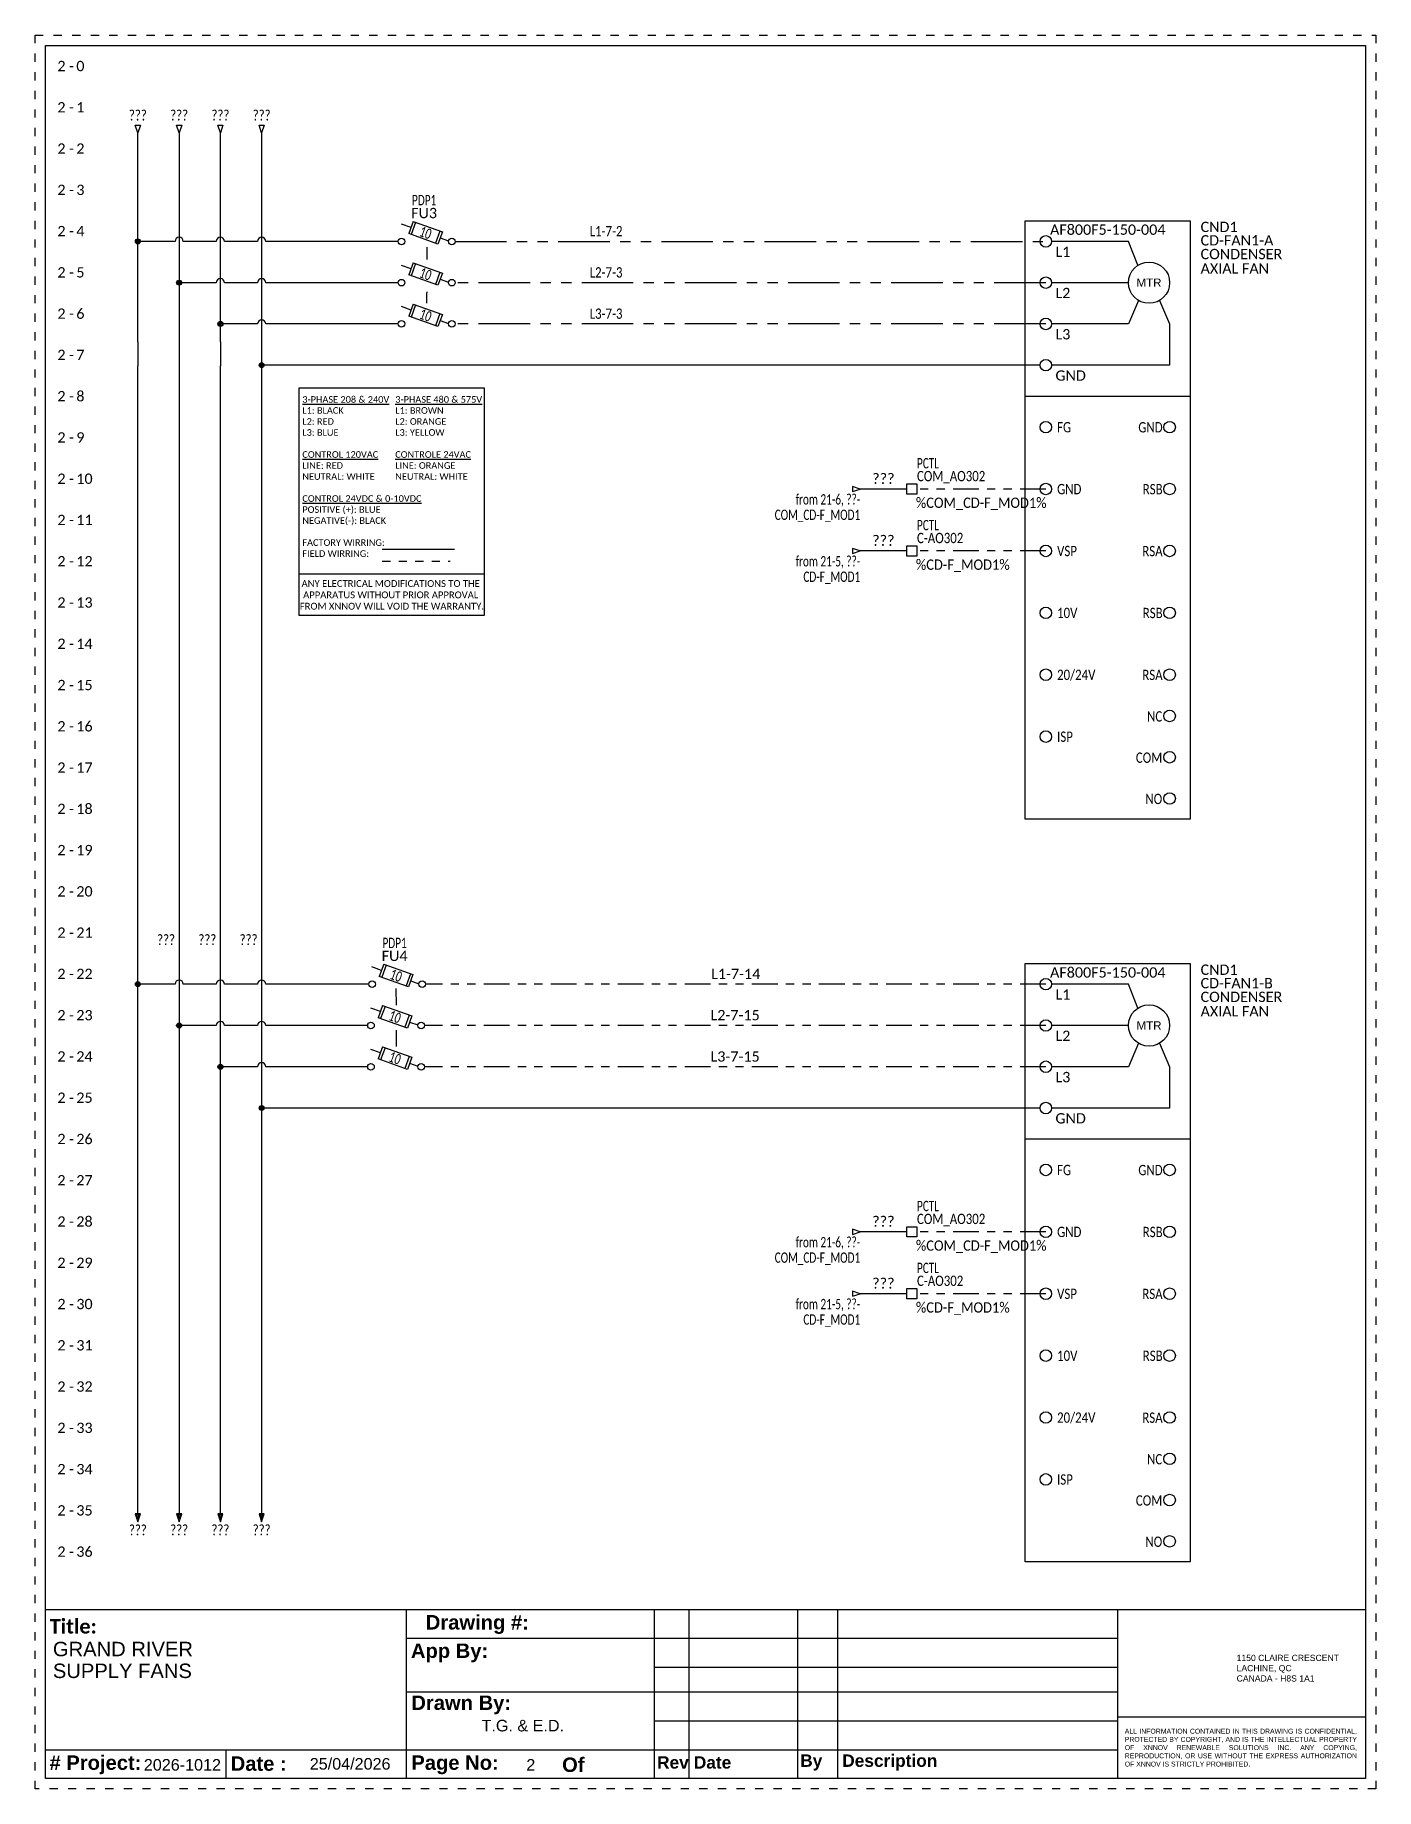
# Model space of a CAD drawing. Header units: inches. Extents: x 0 to 216, y 0 to 294.
# Drawn here: x 0 to 16.25, y 0 to 21.25 of the extents above; entities outside this region: 4.
import ezdxf
from ezdxf.enums import TextEntityAlignment as Align

# ---------------------------------------------------------------- set-up
doc = ezdxf.new("R2010")
doc.units = ezdxf.units.IN
doc.header["$MEASUREMENT"] = 0
for name, pattern in [('Caddy_Solid', [0]), ('DASHED2', [0.375, 0.25, -0.125]), ('DOT2', [0.125, 0, -0.125]), ('PHANTOM2', [1.25, 0.625, -0.125, 0.125, -0.125, 0.125, -0.125])]:
    doc.linetypes.add(name, pattern=pattern)
for name, color, linetype in [('BLK_18', 251, 'Continuous'), ('BRN_8', 46, 'Continuous'), ('DESC', 150, 'Continuous'), ('GRN_14', 76, 'Continuous'), ('LINK', 9, 'Continuous'), ('LOC', 8, 'Continuous'), ('MISC', 7, 'Continuous'), ('ORG_8', 30, 'Continuous'), ('RAIL', 7, 'Continuous'), ('RED_18', 1, 'Continuous'), ('SYMS', 7, 'Continuous'), ('TAGFIXED', 7, 'Continuous'), ('TAGS', 150, 'Continuous'), ('TERMS', 123, 'Continuous'), ('WIRENO', 72, 'Continuous'), ('WIREREF', 52, 'Continuous'), ('WIREREF_DEST', 52, 'Continuous'), ('XREF', 7, 'Continuous'), ('YEL_8', 2, 'Continuous')]:
    doc.layers.add(name, color=color, linetype=linetype)
doc.layers.add('TITLEBLOCK_FRAME', color=7, linetype='DOT2', plot=False)
doc.styles.get("Standard").update_dxf_attribs({"font": 'arial.ttf'})
doc.styles.add('TB_BODY', font='arial.ttf')
doc.styles.add('TB_TITLE', font='ariblk.ttf')
doc.styles.add('WD', font='calibri.ttf')

msp = doc.modelspace()

# ---------------------------------------------------------------- texts
for s, p in [('L1', (2, 290)), ('N', (212, 290))]:
    msp.add_text(s, height=4).set_placement(p)
at = {"ltscale": 0.5, "style": 'WD'}
for p in [(0.369, 20.375), (0.369, 19.875), (0.369, 19.375), (0.369, 18.875), (0.369, 18.375), (0.369, 17.875), (0.369, 17.375), (0.369, 16.875), (0.369, 16.375), (0.369, 15.875), (0.369, 15.375), (0.369, 14.875), (0.369, 14.375), (0.369, 13.875), (0.369, 13.375), (0.369, 12.875), (0.369, 12.375), (0.369, 11.875), (0.369, 11.375), (0.369, 10.875), (0.369, 10.375), (0.369, 9.875), (0.369, 9.375), (0.369, 8.875), (0.369, 8.375), (0.369, 7.875), (0.369, 7.375), (0.369, 6.875), (0.369, 6.375), (0.369, 5.875), (0.369, 5.375), (0.369, 4.875), (0.369, 4.375), (0.369, 3.875), (0.369, 3.375), (0.369, 2.875)]:
    msp.add_text('2', height=0.125, dxfattribs=at).set_placement(p, align=Align.MIDDLE_RIGHT)
for s, p in [('1', (0.5, 20.375)), ('2', (0.5, 19.875)), ('3', (0.5, 19.375)), ('4', (0.5, 18.875)), ('5', (0.5, 18.375)), ('6', (0.5, 17.875)), ('7', (0.5, 17.375)), ('8', (0.5, 16.875)), ('9', (0.5, 16.375)), ('10', (0.5, 15.875)), ('11', (0.5, 15.375)), ('12', (0.5, 14.875)), ('13', (0.5, 14.375)), ('14', (0.5, 13.875)), ('15', (0.5, 13.375)), ('16', (0.5, 12.875)), ('17', (0.5, 12.375)), ('18', (0.5, 11.875)), ('19', (0.5, 11.375)), ('20', (0.5, 10.875)), ('21', (0.5, 10.375)), ('22', (0.5, 9.875)), ('23', (0.5, 9.375)), ('24', (0.5, 8.875)), ('25', (0.5, 8.375)), ('26', (0.5, 7.875)), ('27', (0.5, 7.375)), ('28', (0.5, 6.875)), ('29', (0.5, 6.375)), ('30', (0.5, 5.875)), ('31', (0.5, 5.375)), ('32', (0.5, 4.875)), ('33', (0.5, 4.375)), ('34', (0.5, 3.875)), ('35', (0.5, 3.375)), ('36', (0.5, 2.875))]:
    msp.add_text(s, height=0.125, dxfattribs=at).set_placement(p, align=Align.MIDDLE_LEFT)
for p in [(0.441, 20.375), (0.441, 19.875), (0.441, 19.375), (0.441, 18.875), (0.441, 18.375), (0.441, 17.875), (0.441, 17.375), (0.441, 16.875), (0.441, 16.375), (0.441, 15.875), (0.441, 15.375), (0.441, 14.875), (0.441, 14.375), (0.441, 13.875), (0.441, 13.375), (0.441, 12.875), (0.441, 12.375), (0.441, 11.875), (0.441, 11.375), (0.441, 10.875), (0.441, 10.375), (0.441, 9.875), (0.441, 9.375), (0.441, 8.875), (0.441, 8.375), (0.441, 7.875), (0.441, 7.375), (0.441, 6.875), (0.441, 6.375), (0.441, 5.875), (0.441, 5.375), (0.441, 4.875), (0.441, 4.375), (0.441, 3.875), (0.441, 3.375), (0.441, 2.875)]:
    msp.add_text('-', height=0.125, dxfattribs=at).set_placement(p, align=Align.MIDDLE)

# ---------------------------------------------------------------- blocks, each defined once
blk = doc.blocks.new('*U26')
blk.add_circle((0, 0), 0.0699)
blk = doc.blocks.new('*U21')
at = {"color": 0, "linetype": 'ByBlock', "lineweight": -2, "transparency": 16777216}
for p in [(0, 3.75), (0, 3), (0, 2.25), (0, 1.5), (0, 0.75), (0, 0)]:
    blk.add_blockref('*U26', p, dxfattribs=at)
blk = doc.blocks.new('*U22')
blk.add_circle((0, 0), 0.0699)
blk = doc.blocks.new('*U23')
at = {"color": 0, "linetype": 'ByBlock', "lineweight": -2, "transparency": 16777216}
for p in [(0, 3), (0, 2.25), (0, 1.5), (0, 0.75), (0, 0)]:
    blk.add_blockref('*U22', p, dxfattribs=at)
blk = doc.blocks.new('*U24')
blk.add_circle((0, 0), 0.0699)
blk = doc.blocks.new('*U25')
at = {"color": 0, "linetype": 'ByBlock', "lineweight": -2, "transparency": 16777216}
for p in [(0, 1), (0, 0.5), (0, 0)]:
    blk.add_blockref('*U24', p, dxfattribs=at)
blk = doc.blocks.new('HDV1_CD-FAN_FTECH')
for p, q in [((1.25, -0.25), (0.32, -0.25)), ((1.25, -1.25), (0.32, -1.25)), ((0, -2.125), (2, -2.125))]:
    blk.add_line(p, q)
at = {"ltscale": 0.5}
for p, q in [((1.366, -0.539), (1.25, -0.25)), ((1.25, -0.75), (0.32, -0.75)), ((1.372, -0.965), (1.25, -1.25)), ((1.628, -0.965), (1.75, -1.25)), ((1.75, -1.25), (1.75, -1.75)), ((1.75, -1.75), (0.32, -1.75))]:
    blk.add_line(p, q, dxfattribs=at)
blk.add_lwpolyline([(0, 0), (2, 0), (2, -7.25), (0, -7.25)], close=True)
for centre, radius in [((0.25, -0.25), 0.0699), ((1.5, -0.75), 0.25), ((0.25, -0.75), 0.0699), ((0.25, -1.25), 0.0699), ((0.25, -1.75), 0.0699)]:
    blk.add_circle(centre, radius)
for name, p in [('*U21', (0.25, -6.25)), ('*U23', (1.75, -5.5)), ('*U25', (1.75, -7))]:
    blk.add_blockref(name, p)
at = {"insert": (1.5, -0.75), "char_height": 0.1, "attachment_point": 5}
blk.add_mtext_dynamic_manual_height_columns('MTR', width=1, gutter_width=0.5, heights=[0], dxfattribs=at)
at = {"style": 'WD'}
for tag, p in [('CAT', (1, -0.104)), ('XREF', (2.375, -1))]:
    blk.add_attdef(tag, text='', height=0.125, dxfattribs=at).set_placement(p, align=Align.MIDDLE)
for tag, flags, p in [('FAMILY', 9, (1.567, -0.166)), ('INST', 1, (2.307, -0.136)), ('ASSYCODE', 9, (1.567, -0.341))]:
    blk.add_attdef(tag, text='', height=0.125, dxfattribs=dict(at, flags=flags)).set_placement(p, align=Align.CENTER)
for tag, p in [('TAG1', (2.125, -0.237)), ('LOC', (2.125, -0.074)), ('TERM01', (0.366, -0.375)), ('DESC1', (2.125, -0.403)), ('DESC2', (2.125, -0.578)), ('TERM02', (0.366, -0.875)), ('DESC3', (2.125, -0.753)), ('TERM03', (0.366, -1.375)), ('TERM04', (0.366, -1.875))]:
    blk.add_attdef(tag, text='', height=0.125, dxfattribs=at).set_placement(p, align=Align.MIDDLE_LEFT)
at = {"style": 'WD', "flags": 1}
for tag, p, height in [('X4TERM01', (0.18, -0.25), 0.0125), ('X4TERM02', (0.18, -0.75), 0.0125), ('X4TERM03', (0.18, -1.25), 0.0125), ('X4TERM04', (0.18, -1.75), 0.0125), ('X4TERM05', (0.25, -2.5), 0.005), ('X1TERM11', (1.75, -2.5), 0.005), ('X4TERM06', (0.25, -3.25), 0.005), ('X1TERM12', (1.75, -3.25), 0.005), ('X4TERM07', (0.25, -4), 0.005), ('X1TERM13', (1.75, -4), 0.005), ('X4TERM08', (0.25, -4.75), 0.005), ('X1TERM14', (1.75, -4.75), 0.005), ('X4TERM09', (0.25, -5.5), 0.005), ('X1TERM15', (1.75, -5.5), 0.005), ('X1TERM16', (1.75, -6), 0.005), ('X4TERM10', (0.25, -6.25), 0.005), ('X1TERM17', (1.75, -6.5), 0.005), ('X1TERM18', (1.75, -7), 0.005)]:
    blk.add_attdef(tag, p, '', height=height, dxfattribs=at)
blk.add_attdef('MFG', text='', height=0.125, dxfattribs=at).set_placement((1.337, -0.279), align=Align.MIDDLE)
at = {"style": 'WD', "width": 0.8}
for tag, p in [('TERM05', (0.386, -2.501)), ('TERM06', (0.386, -3.251)), ('TERM07', (0.386, -4.001)), ('TERM08', (0.386, -4.751)), ('TERM09', (0.386, -5.501)), ('TERM10', (0.386, -6.251))]:
    blk.add_attdef(tag, text='', height=0.125, dxfattribs=at).set_placement(p, align=Align.MIDDLE_LEFT)
for tag, p in [('TERM11', (1.665, -2.502)), ('TERM12', (1.665, -3.252)), ('TERM13', (1.665, -4.002)), ('TERM14', (1.665, -4.752)), ('TERM15', (1.665, -5.502)), ('TERM16', (1.66, -6.005)), ('TERM17', (1.66, -6.505)), ('TERM18', (1.66, -7.005))]:
    blk.add_attdef(tag, text='', height=0.125, dxfattribs=at).set_placement(p, align=Align.MIDDLE_RIGHT)
blk = doc.blocks.new('HA1D2')
blk.add_lwpolyline([(0, 0.094), (0.031, 0.094), (0, 0), (-0.031, 0.094), (0, 0.094)])
at = {"style": 'WD', "width": 0.8, "flags": 8}
blk.add_attdef('WIRENO', text='', height=0.125, dxfattribs=at).set_placement((0, 0.15), align=Align.CENTER)
at = {"style": 'WD', "flags": 1}
for tag, p in [('X8TERM01', (0, 0)), ('SIGCODE', (0.026, 0.066))]:
    blk.add_attdef(tag, p, '', height=0.01, dxfattribs=at)
at = {"style": 'WD', "width": 0.7}
for tag, p in [('XREF', (0.077, -0.037)), ('DESC1', (0.077, -0.206))]:
    blk.add_attdef(tag, p, '', height=0.125, dxfattribs=at)
blk = doc.blocks.new('HA1S4')
for points in [[(0, 0), (-0.031, 0), (0, -0.094), (0.031, 0), (0, 0)], [(0.016, -0.011), (-0.016, -0.011), (0, -0.058), (0.016, -0.011)]]:
    blk.add_lwpolyline(points)
at = {"style": 'WD', "width": 0.7}
for tag, p in [('DESC1', (0.087, 0.113)), ('XREF', (0.087, -0.062))]:
    blk.add_attdef(tag, p, '', height=0.125, dxfattribs=at)
at = {"style": 'WD', "flags": 1}
for tag, p in [('X2TERM01', (0, 0)), ('SIGCODE', (0.035, -0.083))]:
    blk.add_attdef(tag, p, '', height=0.01, dxfattribs=at)
at = {"style": 'WD', "width": 0.8, "flags": 8}
blk.add_attdef('WIRENO', text='', height=0.125, dxfattribs=at).set_placement((0, -0.259), align=Align.CENTER)
blk = doc.blocks.new('HDS11FL')
for p, q in [((-0.163, 0.241), (-0.216, 0.094)), ((-0.134, 0.231), (-0.187, 0.084)), ((-0.163, 0.241), (0.19, 0.116)), ((-0.19, 0.168), (-0.307, 0.21)), ((0.137, -0.032), (-0.216, 0.094)), ((0.16, 0.126), (0.108, -0.021)), ((0.19, 0.116), (0.137, -0.032)), ((0.164, 0.042), (0.264, 0.006))]:
    blk.add_line(p, q)
at = {"linetype": 'Continuous'}
for centre in [(-0.304, 0), (0.304, 0)]:
    blk.add_circle(centre, 0.04, dxfattribs=at)
at = {"style": 'WD', "width": 0.7}
for tag, p in [('INST', (-0.031, 0.607)), ('LOC', (-0.031, 0.438))]:
    blk.add_attdef(tag, text='', height=0.125, dxfattribs=at).set_placement(p, align=Align.CENTER)
blk.add_attdef('RATING1', text='', height=0.125, rotation=340.3798, dxfattribs=at).set_placement((-0.013, 0.105), align=Align.MIDDLE_CENTER)
at = {"style": 'WD'}
blk.add_attdef('TAG1', text='', height=0.125, dxfattribs=at).set_placement((-0.031, 0.281), align=Align.CENTER)
for tag, p in [('X2LINK', (0, 0.406)), ('X8LINK', (0, -0.109))]:
    blk.add_attdef(tag, p, '', height=0.01, dxfattribs=at)
at = {"linetype": 'Continuous', "style": 'WD', "flags": 9}
for tag, p in [('ASSYCODE', (0.126, 0.206)), ('MFG', (0.126, 0.228)), ('CAT', (0.126, 0.247))]:
    blk.add_attdef(tag, text='', height=0.01, dxfattribs=at).set_placement(p, align=Align.CENTER)
at = {"style": 'WD'}
for tag, p, height, flags in [('FAMILY', (0.098, 0.264), 0.01, 9), ('X4TERM01', (-0.344, 0), 0.0125, 1), ('CONTACT', (0.098, 0.187), 0.01, 9), ('X1TERM02', (0.344, 0), 0.0125, 1)]:
    blk.add_attdef(tag, p, '', height=height, dxfattribs=dict(at, flags=flags))
at = {"linetype": 'Continuous', "style": 'WD', "flags": 8}
blk.add_attdef('TERM01', text='', height=0.125, dxfattribs=at).set_placement((-0.406, -0.031), align=Align.TOP_RIGHT)
blk.add_attdef('TERM02', text='', height=0.125, dxfattribs=at).set_placement((0.406, -0.031), align=Align.TOP_LEFT)
blk = doc.blocks.new('WD_WNV')
at = {"linetype": 'Continuous', "style": 'WD', "width": 0.8}
blk.add_attdef('WIRENO', text='', height=0.125, dxfattribs=at).set_placement((-0.05, 0), align=Align.MIDDLE_RIGHT)
at = {"style": 'WD', "flags": 1}
for tag, p in [('W01USER', (-0.062, 0.094)), ('W02USER', (-0.062, 0.086)), ('W03USER', (-0.062, 0.078)), ('W04USER', (-0.062, 0.07)), ('W05USER', (-0.062, 0.062)), ('W06USER', (-0.062, 0.055)), ('W07USER', (-0.062, 0.047)), ('W08USER', (-0.062, 0.039)), ('W09USER', (-0.062, 0.031)), ('W10USER', (-0.062, 0.023))]:
    blk.add_attdef(tag, text='', height=0.005, dxfattribs=at).set_placement(p, align=Align.CENTER)
blk = doc.blocks.new('WDDOT')
for radius in [0.03, 0.0187, 0.00929]:
    blk.add_circle((0, 0), radius)
blk = doc.blocks.new('HDS21FL')
for p, q in [((-0.163, 0.241), (-0.216, 0.094)), ((-0.134, 0.231), (-0.187, 0.084)), ((-0.163, 0.241), (0.19, 0.116)), ((-0.19, 0.168), (-0.307, 0.21)), ((0.137, -0.032), (-0.216, 0.094)), ((0.16, 0.126), (0.108, -0.021)), ((0.19, 0.116), (0.137, -0.032)), ((0.164, 0.042), (0.264, 0.006))]:
    blk.add_line(p, q)
at = {"linetype": 'Continuous'}
for centre in [(-0.304, 0), (0.304, 0)]:
    blk.add_circle(centre, 0.04, dxfattribs=at)
at = {"style": 'WD', "width": 0.7}
for tag, p in [('INST', (-0.031, 0.607)), ('LOC', (-0.031, 0.438))]:
    blk.add_attdef(tag, text='', height=0.125, dxfattribs=at).set_placement(p, align=Align.CENTER)
blk.add_attdef('RATING1', text='', height=0.125, rotation=340.3798, dxfattribs=at).set_placement((-0.013, 0.105), align=Align.MIDDLE_CENTER)
at = {"style": 'WD'}
blk.add_attdef('TAG2', text='', height=0.125, dxfattribs=at).set_placement((-0.031, 0.281), align=Align.CENTER)
for tag, p in [('X2LINK', (0, 0.375)), ('X8LINK', (0, -0.109))]:
    blk.add_attdef(tag, p, '', height=0.01, dxfattribs=at)
for tag, p, height, flags in [('CONTACT', (0.098, 0.24), 0.01, 9), ('FAMILY', (0.098, 0.264), 0.01, 9), ('X4TERM01', (-0.344, 0), 0.0125, 1), ('X1TERM02', (0.344, 0), 0.0125, 1)]:
    blk.add_attdef(tag, p, '', height=height, dxfattribs=dict(at, flags=flags))
at = {"linetype": 'Continuous', "style": 'WD', "flags": 8}
blk.add_attdef('TERM01', text='', height=0.125, dxfattribs=at).set_placement((-0.406, -0.031), align=Align.TOP_RIGHT)
blk.add_attdef('TERM02', text='', height=0.125, dxfattribs=at).set_placement((0.406, -0.031), align=Align.TOP_LEFT)
blk = doc.blocks.new('WD_WNH')
at = {"linetype": 'Continuous', "style": 'WD'}
blk.add_attdef('WIRENO', text='', height=0.125, dxfattribs=at).set_placement((0, 0.062), align=Align.CENTER)
at = {"style": 'WD', "flags": 1}
for tag, p in [('W01USER', (0, 0.078)), ('W02USER', (0, 0.07)), ('W03USER', (0, 0.062)), ('W04USER', (0, 0.055)), ('W05USER', (0, 0.047)), ('W06USER', (0, 0.039)), ('W07USER', (0, 0.031)), ('W08USER', (0, 0.023)), ('W09USER', (0, 0.016)), ('W10USER', (0, 0.008))]:
    blk.add_attdef(tag, text='', height=0.005, dxfattribs=at).set_placement(p, align=Align.CENTER)
blk = doc.blocks.new('HA1D3')
blk.add_lwpolyline([(-0.094, 0), (-0.094, -0.031), (0, 0), (-0.094, 0.031), (-0.094, 0)])
at = {"style": 'WD', "width": 0.8, "flags": 8}
blk.add_attdef('WIRENO', text='', height=0.125, dxfattribs=at).set_placement((0, 0.094), align=Align.RIGHT)
at = {"style": 'WD', "flags": 1}
blk.add_attdef('SIGCODE', text='', height=0.01, dxfattribs=at).set_placement((-0.02, 0.047), align=Align.RIGHT)
blk.add_attdef('X1TERM01', (0, 0), '', height=0.01, dxfattribs=at)
at = {"style": 'WD', "width": 0.7}
for tag, p in [('XREF', (0, -0.188)), ('DESC1', (0, -0.375))]:
    blk.add_attdef(tag, text='', height=0.125, dxfattribs=at).set_placement(p, align=Align.RIGHT)
blk = doc.blocks.new('HT0001')
for p, q in [((-0.062, 0.062), (0.062, 0.062)), ((-0.062, -0.062), (-0.062, 0.062)), ((0.062, 0.062), (0.062, -0.062)), ((0.062, -0.062), (-0.062, -0.062))]:
    blk.add_line(p, q)
at = {"style": 'WD'}
for tag, p, width in [('INST', (0.062, 0.42), 0.7), ('LOC', (0.062, 0.25), 0.7), ('DESC1', (0.05, -0.385), 0.8)]:
    blk.add_attdef(tag, p, '', height=0.125, dxfattribs=dict(at, width=width))
at = {"linetype": 'Continuous', "style": 'WD'}
for tag, p, height, width, flags in [('TERM01', (0.062, 0.094), 0.125, 0.8, 8), ('TAGSTRIP', (0.05, -0.229), 0.125, 0.9, 8), ('DESC2', (0.05, -0.541), 0.125, 0.8, 8), ('CAT', (0.213, -0.406), 0.109, 0.8, 1), ('DESC3', (0.05, -0.698), 0.125, 0.8, 8)]:
    blk.add_attdef(tag, p, '', height=height, dxfattribs=dict(at, width=width, flags=flags))
at = {"style": 'WD', "flags": 1}
for tag, p, height in [('X4TERM01', (-0.062, 0), 0.0125), ('X4TERMDESC01', (-0.055, -0.023), 0.025), ('X2TERMDESC01', (-0.006, 0.029), 0.025), ('X2TERM01', (0, 0.062), 0.0125), ('STRIPSEQ', (0, 0), 0.00125), ('X2PIN01', (0.033, 0.084), 0.0125), ('X1TERMDESC01', (0.039, 0.007), 0.025), ('X1TERM01', (0.062, 0), 0.0125), ('X1PIN01', (0.087, 0.016), 0.0125), ('X4PIN01', (-0.114, -0.038), 0.0125), ('LINKTERM', (0, -0.002), 0.00125), ('X8TERMDESC01', (0, -0.054), 0.025), ('X8TERM01', (0, -0.062), 0.0125), ('X8PIN01', (0.026, -0.096), 0.0125)]:
    blk.add_attdef(tag, p, '', height=height, dxfattribs=at)
at = {"linetype": 'Continuous', "style": 'WD', "width": 0.8, "flags": 1}
blk.add_attdef('MFG', text='', height=0.109, dxfattribs=at).set_placement((0.088, -0.406), align=Align.RIGHT)
at = {"style": 'WD', "width": 0.7, "flags": 1}
blk.add_attdef('ASSYCODE', (0.062, -0.281), '', height=0.01, dxfattribs=at)
blk = doc.blocks.new('*U35')
at = {"color": 7, "linetype": 'Caddy_Solid', "lineweight": 25}
blk.add_line((-1.489, 1.048), (-0.611, 1.048), dxfattribs=at)
at = {"color": 7, "linetype": 'DASHED2', "lineweight": 25, "ltscale": 0.25}
blk.add_line((-1.489, 0.902), (-0.665, 0.902), dxfattribs=at)
blk.add_line((-2.5, 0.75), (-0.25, 0.75))
blk.add_lwpolyline([(-0.25, 3), (-2.5, 3), (-2.5, 0.25), (-0.25, 0.25)], close=True)
at = {"style": 'WD'}
for s, heights, insert, char_height, attachment_point in [('{\\L3-PHASE 208 & 240V}\\PL1: BLACK\\PL2: RED\\PL3: BLUE\\P\\P{\\LCONTROL 120VAC}\\PLINE: RED\\PNEUTRAL: WHITE\\P{\\L\\PCONTROL 24VDC & 0-10VDC\\P}POSITIVE (+): BLUE\\PNEGATIVE(-): BLACK\\P\\P\\pxql;FACTORY WIRRING:\\PFIELD WIRRING:', [1.974], (-2.457, 2.903), 0.08, 1), ('{\\L3-PHASE 480 & 575V}\\PL1: BROWN\\PL2: ORANGE\\PL3: YELLOW\\P\\P{\\LCONTROLE 24VAC}\\PLINE: ORANGE\\PNEUTRAL: WHITE', [0], (-1.331, 2.903), 0.08, 1), ('ANY ELECTRICAL MODIFICATIONS TO THE \\PAPPARATUS WITHOUT PRIOR APPROVAL\\P FROM XNNOV WILL VOID THE WARRANTY.', [0], (-1.386, 0.495), 0.08242, 5)]:
    blk.add_mtext_dynamic_manual_height_columns(s, width=4.81392, gutter_width=1.374, heights=heights, dxfattribs=dict(at, insert=insert, char_height=char_height, attachment_point=attachment_point))
blk = doc.blocks.new('WD_MLRH7')
at = {"style": 'WD'}
blk.add_attdef('WDCOPY_DASH', text='', height=0.125, dxfattribs=at).set_placement((-0.684, 0), align=Align.MIDDLE)
blk.add_attdef('SHEET', text='', height=0.125, dxfattribs=at).set_placement((-0.756, 0), align=Align.MIDDLE_RIGHT)
blk.add_attdef('RUNGFIRST', text='', height=0.125, dxfattribs=at).set_placement((-0.625, 0), align=Align.MIDDLE_LEFT)
at = {"style": 'WD', "flags": 1}
for tag, p in [('RUNGHORV', (-0.25, -0.127)), ('RUNGDIST', (-0.25, -0.2)), ('RUNGCNT', (-0.25, -0.237)), ('RUNGINC', (-0.25, -0.163)), ('WIRE-START', (-0.25, -0.356)), ('WIREMODE', (-0.25, -0.281)), ('WIRE-GSUF', (-0.25, -0.396)), ('PH3SPACE', (-0.25, -0.437)), ('WIREFMT', (-0.25, -0.321))]:
    blk.add_attdef(tag, text='', height=0.025, dxfattribs=at).set_placement(p, align=Align.RIGHT)
blk = doc.blocks.new('*U34')
at = {"color": 5}
for p, q in [((0, 21), (16, 21)), ((0, 0), (0, 21)), ((16, 21), (16, 0)), ((0, 2.05), (16, 2.05)), ((4.372, 2.05), (4.372, 0)), ((7.376, 2.05), (7.376, 0)), ((7.8, 2.05), (7.8, 0)), ((9.113, 2.05), (9.113, 0)), ((9.599, 2.05), (9.599, 0)), ((9.599, 2.05), (9.599, 0)), ((12.992, 2.05), (12.992, 0)), ((4.372, 1.7), (12.992, 1.7)), ((7.376, 1.35), (12.992, 1.35)), ((4.372, 1.05), (12.992, 1.05)), ((7.376, 0.7), (12.992, 0.7)), ((12.992, 0.75), (16, 0.75)), ((0, 0.35), (12.992, 0.35)), ((2.186, 0.35), (2.186, 0)), ((16, 0), (0, 0))]:
    blk.add_line(p, q, dxfattribs=at)
at = {"layer": 'TITLEBLOCK_FRAME'}
blk.add_lwpolyline([(-0.125, 21.125), (16.125, 21.125), (16.125, -0.125), (-0.125, -0.125)], close=True, dxfattribs=at)
blk.add_lwpolyline([(-0.125, 21.125), (16.125, 21.125), (16.125, -0.125), (-0.125, -0.125)], close=True, dxfattribs=at)
at = {"color": 7, "style": 'TB_TITLE'}
for s, width, gutter_width, heights, insert, char_height, attachment_point in [('{\\fCalibri|b1|i0|c0|p34;Title:}', 4.49877, 1.75, [0], (0.052, 1.933), 0.175, 1), ('\\pxi-3,l4,t4;{\\fArial|b1|i0|c0|p34;Drawing #:}', 2.99404, 4.083, [0], (4.435, 1.867), 0.175, 4), ('{\\fArial|b1|i0|c0|p34;App By:}', 4.49661, 1.749, [0], (4.43, 1.523), 0.175, 4), ('{\\fArial|b1|i0|c0|p34;Drawn By:}', 2.16756, 1.749, [0.131], (4.435, 0.893), 0.175, 4), ('{\\fArial|b1|i0|c0|p34;# Project:}', 1.25184, 1.749, [0], (0.05, 0.167), 0.175, 4), ('{\\fArial|b1|i0|c0|p34;Date :}', 2.18747, 1.749, [0], (2.246, 0.181), 0.175, 4), ('{\\fArial|b1|i0|c0|p34;Page No:}', 4.49661, 1.749, [0], (4.435, 0.167), 0.175, 4), ('{\\fArial|b1|i0|c0|p34;Of}', 4.49661, 1.749, [0], (6.262, 0.167), 0.175, 4), ('{\\fArial|b1|i0|c0|p34;Rev}', 0.34979, 1.749, [0], (7.413, 0.195), 0.15, 4), ('{\\fArial|b1|i0|c0|p34; Date}', 0.58778, 1.749, [0], (7.8, 0.195), 0.15, 4), ('{\\fArial|b1|i0|c0|p34;By}', 0.36928, 1.749, [0], (9.148, 0.195), 0.15, 4), ('{\\fArial|b1|i0|c0|p34; Description}', 1.60793, 1.749, [0], (9.599, 0.195), 0.15, 4)]:
    blk.add_mtext_dynamic_manual_height_columns(s, width=width, gutter_width=gutter_width, heights=heights, dxfattribs=dict(at, insert=insert, char_height=char_height, attachment_point=attachment_point))
at = {"style": 'TB_BODY'}
for s, width, gutter_width, insert, char_height, attachment_point in [('1150 CLAIRE CRESCENT\\PLACHINE, QC \\PCANADA - H8S 1A1', 1.56147, 0.995, (14.437, 1.5), 0.07464, 1), ('\\pxqj;ALL INFORMATION CONTAINED IN THIS DRAWING IS CONFIDENTIAL, PROTECTED BY COPYRIGHT, AND IS THE INTELLECTUAL PROPERTY OF XNNOV RENEWABLE SOLUTIONS INC. ANY COPYING, REPRODUCTION, OR USE WITHOUT THE EXPRESS AUTHORIZATION OF XNNOV IS STRICTLY PROHIBITED.', 2.80577, 0.597, (13.081, 0.375), 0.059714, 4)]:
    blk.add_mtext_dynamic_manual_height_columns(s, width=width, gutter_width=gutter_width, heights=[0], dxfattribs=dict(at, insert=insert, char_height=char_height, attachment_point=attachment_point))
at = {"color": 7, "style": 'TB_BODY', "flags": 4}
for tag, p in [('N5', (7.597, 1.925)), ('N4', (7.597, 1.575)), ('N3', (7.597, 1.225)), ('N2', (7.597, 0.925)), ('N1', (7.597, 0.575)), ('PAGENO', (5.883, 0.167)), ('SHEETMAX', (6.824, 0.157))]:
    blk.add_attdef(tag, text='', height=0.14, dxfattribs=at).set_placement(p, align=Align.MIDDLE_CENTER)
for tag, height, p in [('DATE5', 0.14, (7.854, 1.925)), ('PAR5', 0.14, (9.104, 1.925)), ('DESCRIPTION5', 0.14, (9.661, 1.925)), ('TITLE1', 0.175, (0.091, 1.57)), ('DATE4', 0.14, (7.854, 1.575)), ('PAR4', 0.14, (9.104, 1.575)), ('DESCRIPTION4', 0.14, (9.661, 1.575)), ('TITLE2', 0.175, (0.091, 1.306)), ('AP.PAR', 0.14, (5.526, 1.365)), ('DATE3', 0.14, (7.854, 1.225)), ('PAR3', 0.14, (9.104, 1.225)), ('DESCRIPTION3', 0.14, (9.661, 1.225)), ('TITLE3', 0.175, (0.091, 1.041)), ('DATE2', 0.14, (7.854, 0.925)), ('PAR2', 0.14, (9.104, 0.925)), ('DESCRIPTION2', 0.14, (9.661, 0.925)), ('DESS.PAR', 0.14, (5.286, 0.642)), ('DATE1', 0.14, (7.854, 0.575)), ('PAR1', 0.14, (9.109, 0.575)), ('DESCRIPTION1', 0.14, (9.645, 0.575)), ('PRJCT', 0.14, (1.193, 0.167)), ('DATE', 0.14, (3.204, 0.179))]:
    blk.add_attdef(tag, text='', height=height, dxfattribs=at).set_placement(p, align=Align.MIDDLE_LEFT)

# ---------------------------------------------------------------- linework, layer by layer
at = {"layer": 'BLK_18', "ltscale": 0.5}
for p, q in [((10.562, 15.75), (10, 15.75)), ((10.562, 6.75), (10, 6.75))]:
    msp.add_line(p, q, dxfattribs=at)
at = {"layer": 'BLK_18', "linetype": 'PHANTOM2', "ltscale": 0.5}
for p, q in [((12.25, 15.75), (10.688, 15.75)), ((12.25, 6.75), (10.688, 6.75))]:
    msp.add_line(p, q, dxfattribs=at)
at = {"layer": 'BRN_8'}
for p, q in [((1.246, 17.532), (1.246, 20.065)), ((1.696, 18.75), (1.246, 18.75)), ((2.196, 18.75), (1.796, 18.75)), ((2.696, 18.75), (2.296, 18.75)), ((4.402, 18.75), (2.796, 18.75)), ((1.246, 17.532), (1.246, 17.243)), ((1.246, 3.332), (1.246, 17.243))]:
    msp.add_line(p, q, dxfattribs=at)
at = {"layer": 'BRN_8', "linetype": 'PHANTOM2'}
msp.add_line((5.09, 18.75), (12.25, 18.75), dxfattribs=at)
at = {"layer": 'BRN_8', "ltscale": 0.5}
for p, q in [((1.696, 9.75), (1.246, 9.75)), ((2.196, 9.75), (1.796, 9.75)), ((2.696, 9.75), (2.296, 9.75)), ((4.044, 9.75), (2.796, 9.75))]:
    msp.add_line(p, q, dxfattribs=at)
at = {"layer": 'BRN_8', "linetype": 'PHANTOM2', "ltscale": 0.5}
msp.add_line((12.25, 9.75), (4.732, 9.75), dxfattribs=at)
at = {"layer": 'BRN_8'}
for centre in [(1.746, 18.75), (2.246, 18.75), (2.746, 18.75)]:
    msp.add_arc(centre, 0.05, 0, 180, dxfattribs=at)
at = {"layer": 'BRN_8', "ltscale": 0.5}
for centre in [(1.746, 9.75), (2.246, 9.75), (2.746, 9.75)]:
    msp.add_arc(centre, 0.05, 0, 180, dxfattribs=at)
at = {"layer": 'GRN_14'}
for p, q in [((2.746, 20.065), (2.746, 17.532)), ((2.746, 17.532), (2.746, 17.243)), ((2.746, 17.243), (2.746, 3.332))]:
    msp.add_line(p, q, dxfattribs=at)
at = {"layer": 'GRN_14', "ltscale": 0.5}
for p, q in [((12.18, 17.25), (2.746, 17.25)), ((12.18, 8.25), (2.746, 8.25))]:
    msp.add_line(p, q, dxfattribs=at)
at = {"layer": 'LINK'}
for p, q in [((4.746, 18.682), (4.746, 18.532)), ((4.746, 18), (4.746, 18.125))]:
    msp.add_line(p, q, dxfattribs=at)
for points in [[(4.746, 18.641), (4.746, 18.625)], [(4.746, 18.141), (4.746, 18.125)]]:
    msp.add_lwpolyline(points, dxfattribs=at)
at = {"layer": 'LINK', "ltscale": 0.5}
for points in [[(4.372, 9.698), (4.375, 9.496)], [(4.375, 9.194), (4.375, 8.997)]]:
    msp.add_lwpolyline(points, dxfattribs=at)
at = {"layer": 'ORG_8'}
for p, q in [((1.746, 20.065), (1.746, 17.532)), ((2.196, 18.25), (1.746, 18.25)), ((2.696, 18.25), (2.296, 18.25)), ((4.402, 18.25), (2.796, 18.25)), ((1.746, 17.532), (1.746, 17.243)), ((1.746, 17.243), (1.746, 3.332))]:
    msp.add_line(p, q, dxfattribs=at)
at = {"layer": 'ORG_8', "linetype": 'PHANTOM2'}
msp.add_line((12.25, 18.25), (5.09, 18.25), dxfattribs=at)
at = {"layer": 'ORG_8', "ltscale": 0.5}
for p, q in [((2.196, 9.25), (1.746, 9.25)), ((2.696, 9.25), (2.296, 9.25)), ((4.031, 9.25), (2.796, 9.25))]:
    msp.add_line(p, q, dxfattribs=at)
at = {"layer": 'ORG_8', "linetype": 'PHANTOM2', "ltscale": 0.5}
msp.add_line((12.25, 9.25), (4.719, 9.25), dxfattribs=at)
at = {"layer": 'ORG_8'}
for centre in [(2.246, 18.25), (2.746, 18.25)]:
    msp.add_arc(centre, 0.05, 0, 180, dxfattribs=at)
at = {"layer": 'ORG_8', "ltscale": 0.5}
for centre in [(2.246, 9.25), (2.746, 9.25)]:
    msp.add_arc(centre, 0.05, 0, 180, dxfattribs=at)
at = {"layer": 'RAIL', "lineweight": 50}
for p, q in [((10, 290), (10, 270)), ((210, 290), (210, 270))]:
    msp.add_line(p, q, dxfattribs=at)
at = {"layer": 'RED_18', "ltscale": 0.5}
for p, q in [((10.562, 15), (10, 15)), ((10.562, 6), (10, 6))]:
    msp.add_line(p, q, dxfattribs=at)
at = {"layer": 'RED_18', "linetype": 'PHANTOM2', "ltscale": 0.5}
for p, q in [((12.25, 15), (10.688, 15)), ((12.25, 6), (10.688, 6))]:
    msp.add_line(p, q, dxfattribs=at)
at = {"layer": 'YEL_8'}
for p, q in [((2.246, 17.532), (2.246, 20.065)), ((2.696, 17.75), (2.246, 17.75)), ((4.402, 17.75), (2.796, 17.75)), ((2.246, 17.532), (2.246, 17.243)), ((2.246, 3.332), (2.246, 17.243))]:
    msp.add_line(p, q, dxfattribs=at)
at = {"layer": 'YEL_8', "linetype": 'PHANTOM2'}
msp.add_line((12.25, 17.75), (5.09, 17.75), dxfattribs=at)
at = {"layer": 'YEL_8', "ltscale": 0.5}
for p, q in [((2.696, 8.75), (2.246, 8.75)), ((4.031, 8.75), (2.796, 8.75))]:
    msp.add_line(p, q, dxfattribs=at)
at = {"layer": 'YEL_8', "linetype": 'PHANTOM2', "ltscale": 0.5}
msp.add_line((12.25, 8.75), (4.719, 8.75), dxfattribs=at)
at = {"layer": 'YEL_8'}
msp.add_arc((2.746, 17.75), 0.05, 0, 180, dxfattribs=at)
at = {"layer": 'YEL_8', "ltscale": 0.5}
msp.add_arc((2.746, 8.75), 0.05, 0, 180, dxfattribs=at)

# ---------------------------------------------------------------- block references
at = {"ltscale": 0.5}
ref = msp.add_blockref('*U34', (0.125, 0.125), dxfattribs=at)
ref.add_attrib('PRJCT', '2026-1012', dxfattribs={"color": 7, "height": 0.14, "style": 'TB_BODY'}).set_placement((1.318, 0.292), align=Align.MIDDLE_LEFT)
ref.add_attrib('PAGENO', '2', dxfattribs={"color": 7, "height": 0.14, "style": 'TB_BODY'}).set_placement((6.008, 0.292), align=Align.MIDDLE_CENTER)
ref.add_attrib('DATE', '25/04/2026', dxfattribs={"color": 7, "height": 0.14, "style": 'TB_BODY'}).set_placement((3.329, 0.304), align=Align.MIDDLE_LEFT)
ref.add_attrib('DESS.PAR', 'T.G. & E.D.', dxfattribs={"color": 7, "height": 0.14, "style": 'TB_BODY'}).set_placement((5.411, 0.767), align=Align.MIDDLE_LEFT)
ref.add_attrib('TITLE1', 'GRAND RIVER', dxfattribs={"color": 7, "height": 0.175, "style": 'TB_BODY'}).set_placement((0.216, 1.695), align=Align.MIDDLE_LEFT)
ref.add_attrib('TITLE2', 'SUPPLY FANS', dxfattribs={"color": 7, "height": 0.175, "style": 'TB_BODY'}).set_placement((0.216, 1.431), align=Align.MIDDLE_LEFT)
msp.add_blockref('WD_MLRH7', (1.125, 20.875), dxfattribs=at).add_auto_attribs({'RUNGFIRST': '0', 'SHEET': '2', 'WDCOPY_DASH': '-'})
msp.add_blockref('*U35', (5.696, 13.972))
at = {"layer": 'SYMS', "ltscale": 0.5}
ref = msp.add_blockref('HA1D2', (1.246, 20.065), dxfattribs=at)
ref.add_attrib('WIRENO', '???', dxfattribs={"layer": 'WIREREF_DEST', "height": 0.125, "style": 'WD', "width": 0.8, "flags": 8}).set_placement((1.246, 20.215), align=Align.CENTER)
at = {"layer": 'SYMS'}
for name, p in [('HA1D2', (1.746, 20.065)), ('HA1D2', (2.246, 20.065)), ('HA1D2', (2.746, 20.065)), ('HA1S4', (1.746, 3.332)), ('HA1S4', (2.246, 3.332)), ('HA1S4', (2.746, 3.332))]:
    msp.add_blockref(name, p, dxfattribs=at).add_auto_attribs({'WIRENO': '???'})
ref = msp.add_blockref('HDS11FL', (4.746, 18.75), dxfattribs=at)
ref.add_attrib('RATING1', '10', dxfattribs={"layer": '0', "height": 0.125, "rotation": 340.3798, "style": 'WD', "width": 0.7}).set_placement((4.733, 18.855), align=Align.MIDDLE_CENTER)
ref.add_attrib('LOC', 'PDP1', dxfattribs={"layer": '0', "height": 0.125, "style": 'WD', "width": 0.7}).set_placement((4.715, 19.188), align=Align.CENTER)
ref.add_attrib('TAG1F', 'FU3', dxfattribs={"layer": 'TAGFIXED', "height": 0.125, "style": 'WD'}).set_placement((4.715, 19.031), align=Align.CENTER)
at = {"layer": 'SYMS', "ltscale": 0.5}
ref = msp.add_blockref('HDV1_CD-FAN_FTECH', (12, 19), dxfattribs=at)
ref.add_attrib('DESC1', 'CONDENSER', dxfattribs={"layer": 'DESC', "height": 0.125, "style": 'WD'}).set_placement((14.125, 18.597), align=Align.MIDDLE_LEFT)
ref.add_attrib('LOC', 'CND1', dxfattribs={"layer": 'LOC', "height": 0.125, "style": 'WD'}).set_placement((14.125, 18.926), align=Align.MIDDLE_LEFT)
ref.add_attrib('CAT', 'AF800F5-150-004', dxfattribs={"layer": 'MISC', "height": 0.125, "style": 'WD'}).set_placement((13, 18.896), align=Align.MIDDLE)
ref.add_attrib('TAG1F', 'CD-FAN1-A', dxfattribs={"layer": 'TAGFIXED', "height": 0.125, "style": 'WD'}).set_placement((14.125, 18.763), align=Align.MIDDLE_LEFT)
ref.add_attrib('TERM01', 'L1', dxfattribs={"layer": 'TERMS', "height": 0.125, "style": 'WD'}).set_placement((12.366, 18.625), align=Align.MIDDLE_LEFT)
ref.add_attrib('TERM02', 'L2', dxfattribs={"layer": 'TERMS', "height": 0.125, "style": 'WD'}).set_placement((12.366, 18.125), align=Align.MIDDLE_LEFT)
ref.add_attrib('TERM03', 'L3', dxfattribs={"layer": 'TERMS', "height": 0.125, "style": 'WD'}).set_placement((12.366, 17.625), align=Align.MIDDLE_LEFT)
ref.add_attrib('TERM04', 'GND', dxfattribs={"layer": 'TERMS', "height": 0.125, "style": 'WD'}).set_placement((12.366, 17.125), align=Align.MIDDLE_LEFT)
ref.add_attrib('DESC2', 'AXIAL FAN', dxfattribs={"layer": 'DESC', "height": 0.125, "style": 'WD'}).set_placement((14.125, 18.422), align=Align.MIDDLE_LEFT)
ref.add_attrib('TERM05', 'FG', dxfattribs={"layer": 'TERMS', "height": 0.125, "style": 'WD', "width": 0.8}).set_placement((12.386, 16.499), align=Align.MIDDLE_LEFT)
ref.add_attrib('TERM06', 'GND', dxfattribs={"layer": 'TERMS', "height": 0.125, "style": 'WD', "width": 0.8}).set_placement((12.386, 15.749), align=Align.MIDDLE_LEFT)
ref.add_attrib('TERM07', 'VSP', dxfattribs={"layer": 'TERMS', "height": 0.125, "style": 'WD', "width": 0.8}).set_placement((12.386, 14.999), align=Align.MIDDLE_LEFT)
ref.add_attrib('TERM08', '10V', dxfattribs={"layer": 'TERMS', "height": 0.125, "style": 'WD', "width": 0.8}).set_placement((12.386, 14.249), align=Align.MIDDLE_LEFT)
ref.add_attrib('TERM09', '20/24V', dxfattribs={"layer": 'TERMS', "height": 0.125, "style": 'WD', "width": 0.8}).set_placement((12.386, 13.499), align=Align.MIDDLE_LEFT)
ref.add_attrib('TERM10', 'ISP', dxfattribs={"layer": 'TERMS', "height": 0.125, "style": 'WD', "width": 0.8}).set_placement((12.386, 12.749), align=Align.MIDDLE_LEFT)
ref.add_attrib('TERM11', 'GND', dxfattribs={"layer": 'TERMS', "height": 0.125, "style": 'WD', "width": 0.8}).set_placement((13.665, 16.498), align=Align.MIDDLE_RIGHT)
ref.add_attrib('TERM12', 'RSB', dxfattribs={"layer": 'TERMS', "height": 0.125, "style": 'WD', "width": 0.8}).set_placement((13.665, 15.748), align=Align.MIDDLE_RIGHT)
ref.add_attrib('TERM13', 'RSA', dxfattribs={"layer": 'TERMS', "height": 0.125, "style": 'WD', "width": 0.8}).set_placement((13.665, 14.998), align=Align.MIDDLE_RIGHT)
ref.add_attrib('TERM14', 'RSB', dxfattribs={"layer": 'TERMS', "height": 0.125, "style": 'WD', "width": 0.8}).set_placement((13.665, 14.248), align=Align.MIDDLE_RIGHT)
ref.add_attrib('TERM15', 'RSA', dxfattribs={"layer": 'TERMS', "height": 0.125, "style": 'WD', "width": 0.8}).set_placement((13.665, 13.498), align=Align.MIDDLE_RIGHT)
ref.add_attrib('TERM16', 'NC', dxfattribs={"layer": 'TERMS', "height": 0.125, "style": 'WD', "width": 0.8}).set_placement((13.66, 12.995), align=Align.MIDDLE_RIGHT)
ref.add_attrib('TERM17', 'COM', dxfattribs={"layer": 'TERMS', "height": 0.125, "style": 'WD', "width": 0.8}).set_placement((13.66, 12.495), align=Align.MIDDLE_RIGHT)
ref.add_attrib('TERM18', 'NO', dxfattribs={"layer": 'TERMS', "height": 0.125, "style": 'WD', "width": 0.8}).set_placement((13.66, 11.995), align=Align.MIDDLE_RIGHT)
at = {"layer": 'SYMS'}
for p in [(1.246, 18.75), (1.746, 18.25), (2.246, 17.75)]:
    msp.add_blockref('WDDOT', p, dxfattribs=at)
ref = msp.add_blockref('HDS21FL', (4.746, 18.25), dxfattribs=at)
ref.add_attrib('RATING1', '10', dxfattribs={"layer": 'MISC', "height": 0.125, "rotation": 340.3798, "style": 'WD', "width": 0.7}).set_placement((4.733, 18.355), align=Align.MIDDLE_CENTER)
ref = msp.add_blockref('HDS21FL', (4.746, 17.75), dxfattribs=at)
ref.add_attrib('RATING1', '10', dxfattribs={"layer": 'MISC', "height": 0.125, "rotation": 340.3798, "style": 'WD', "width": 0.7}).set_placement((4.733, 17.855), align=Align.MIDDLE_CENTER)
at = {"layer": 'SYMS', "ltscale": 0.5}
for p in [(2.746, 17.25), (1.246, 9.75), (1.746, 9.25), (2.246, 8.75), (2.746, 8.25)]:
    msp.add_blockref('WDDOT', p, dxfattribs=at)
ref = msp.add_blockref('HT0001', (10.625, 15.75), dxfattribs=at)
ref.add_attrib('LOC', 'PCTL', (10.688, 16), dxfattribs={"layer": 'LOC', "height": 0.125, "style": 'WD', "width": 0.7})
ref.add_attrib('TERM01', 'COM_AO302', (10.688, 15.844), dxfattribs={"layer": 'TERMS', "linetype": 'Continuous', "height": 0.125, "style": 'WD', "width": 0.8, "flags": 8})
ref.add_attrib('TAGSTRIP', '%COM_CD-F_MOD1%', (10.675, 15.521), dxfattribs={"layer": 'TAGS', "linetype": 'Continuous', "height": 0.125, "style": 'WD', "width": 0.9, "flags": 8})
ref = msp.add_blockref('HA1D3', (10, 15.75), dxfattribs=at)
ref.add_attrib('DESC1', 'COM_CD-F_MOD1', dxfattribs={"layer": 'DESC', "height": 0.125, "style": 'WD', "width": 0.7}).set_placement((10, 15.375), align=Align.RIGHT)
ref.add_attrib('XREF', 'from 21-6, ??-', dxfattribs={"layer": 'XREF', "height": 0.125, "style": 'WD', "width": 0.7}).set_placement((10, 15.562), align=Align.RIGHT)
ref = msp.add_blockref('HT0001', (10.625, 15), dxfattribs=at)
ref.add_attrib('LOC', 'PCTL', (10.688, 15.25), dxfattribs={"layer": 'LOC', "height": 0.125, "style": 'WD', "width": 0.7})
ref.add_attrib('TERM01', 'C-AO302', (10.688, 15.094), dxfattribs={"layer": 'TERMS', "linetype": 'Continuous', "height": 0.125, "style": 'WD', "width": 0.8, "flags": 8})
ref.add_attrib('TAGSTRIP', '%CD-F_MOD1%', (10.675, 14.771), dxfattribs={"layer": 'TAGS', "linetype": 'Continuous', "height": 0.125, "style": 'WD', "width": 0.9, "flags": 8})
ref = msp.add_blockref('HA1D3', (10, 15), dxfattribs=at)
ref.add_attrib('DESC1', 'CD-F_MOD1', dxfattribs={"layer": 'DESC', "height": 0.125, "style": 'WD', "width": 0.7}).set_placement((10, 14.625), align=Align.RIGHT)
ref.add_attrib('XREF', 'from 21-5, ??-', dxfattribs={"layer": 'XREF', "height": 0.125, "style": 'WD', "width": 0.7}).set_placement((10, 14.812), align=Align.RIGHT)
ref = msp.add_blockref('HDS11FL', (4.388, 9.75), dxfattribs=at)
ref.add_attrib('RATING1', '10', dxfattribs={"layer": 'MISC', "height": 0.125, "rotation": 340.3798, "style": 'WD', "width": 0.7}).set_placement((4.375, 9.855), align=Align.MIDDLE_CENTER)
ref.add_attrib('LOC', 'PDP1', dxfattribs={"layer": 'LOC', "height": 0.125, "style": 'WD', "width": 0.7}).set_placement((4.357, 10.188), align=Align.CENTER)
ref.add_attrib('TAG1F', 'FU4', dxfattribs={"layer": 'TAGFIXED', "height": 0.125, "style": 'WD'}).set_placement((4.357, 10.031), align=Align.CENTER)
ref = msp.add_blockref('HDV1_CD-FAN_FTECH', (12, 10), dxfattribs=at)
ref.add_attrib('DESC1', 'CONDENSER', dxfattribs={"layer": 'DESC', "height": 0.125, "style": 'WD'}).set_placement((14.125, 9.597), align=Align.MIDDLE_LEFT)
ref.add_attrib('LOC', 'CND1', dxfattribs={"layer": 'LOC', "height": 0.125, "style": 'WD'}).set_placement((14.125, 9.926), align=Align.MIDDLE_LEFT)
ref.add_attrib('CAT', 'AF800F5-150-004', dxfattribs={"layer": 'MISC', "height": 0.125, "style": 'WD'}).set_placement((13, 9.896), align=Align.MIDDLE)
ref.add_attrib('TAG1F', 'CD-FAN1-B', dxfattribs={"layer": 'TAGFIXED', "height": 0.125, "style": 'WD'}).set_placement((14.125, 9.763), align=Align.MIDDLE_LEFT)
ref.add_attrib('TERM01', 'L1', dxfattribs={"layer": 'TERMS', "height": 0.125, "style": 'WD'}).set_placement((12.366, 9.625), align=Align.MIDDLE_LEFT)
ref.add_attrib('TERM02', 'L2', dxfattribs={"layer": 'TERMS', "height": 0.125, "style": 'WD'}).set_placement((12.366, 9.125), align=Align.MIDDLE_LEFT)
ref.add_attrib('TERM03', 'L3', dxfattribs={"layer": 'TERMS', "height": 0.125, "style": 'WD'}).set_placement((12.366, 8.625), align=Align.MIDDLE_LEFT)
ref.add_attrib('TERM04', 'GND', dxfattribs={"layer": 'TERMS', "height": 0.125, "style": 'WD'}).set_placement((12.366, 8.125), align=Align.MIDDLE_LEFT)
ref.add_attrib('DESC2', 'AXIAL FAN', dxfattribs={"layer": 'DESC', "height": 0.125, "style": 'WD'}).set_placement((14.125, 9.422), align=Align.MIDDLE_LEFT)
ref.add_attrib('TERM05', 'FG', dxfattribs={"layer": 'TERMS', "height": 0.125, "style": 'WD', "width": 0.8}).set_placement((12.386, 7.499), align=Align.MIDDLE_LEFT)
ref.add_attrib('TERM06', 'GND', dxfattribs={"layer": 'TERMS', "height": 0.125, "style": 'WD', "width": 0.8}).set_placement((12.386, 6.749), align=Align.MIDDLE_LEFT)
ref.add_attrib('TERM07', 'VSP', dxfattribs={"layer": 'TERMS', "height": 0.125, "style": 'WD', "width": 0.8}).set_placement((12.386, 5.999), align=Align.MIDDLE_LEFT)
ref.add_attrib('TERM08', '10V', dxfattribs={"layer": 'TERMS', "height": 0.125, "style": 'WD', "width": 0.8}).set_placement((12.386, 5.249), align=Align.MIDDLE_LEFT)
ref.add_attrib('TERM09', '20/24V', dxfattribs={"layer": 'TERMS', "height": 0.125, "style": 'WD', "width": 0.8}).set_placement((12.386, 4.499), align=Align.MIDDLE_LEFT)
ref.add_attrib('TERM10', 'ISP', dxfattribs={"layer": 'TERMS', "height": 0.125, "style": 'WD', "width": 0.8}).set_placement((12.386, 3.749), align=Align.MIDDLE_LEFT)
ref.add_attrib('TERM11', 'GND', dxfattribs={"layer": 'TERMS', "height": 0.125, "style": 'WD', "width": 0.8}).set_placement((13.665, 7.498), align=Align.MIDDLE_RIGHT)
ref.add_attrib('TERM12', 'RSB', dxfattribs={"layer": 'TERMS', "height": 0.125, "style": 'WD', "width": 0.8}).set_placement((13.665, 6.748), align=Align.MIDDLE_RIGHT)
ref.add_attrib('TERM13', 'RSA', dxfattribs={"layer": 'TERMS', "height": 0.125, "style": 'WD', "width": 0.8}).set_placement((13.665, 5.998), align=Align.MIDDLE_RIGHT)
ref.add_attrib('TERM14', 'RSB', dxfattribs={"layer": 'TERMS', "height": 0.125, "style": 'WD', "width": 0.8}).set_placement((13.665, 5.248), align=Align.MIDDLE_RIGHT)
ref.add_attrib('TERM15', 'RSA', dxfattribs={"layer": 'TERMS', "height": 0.125, "style": 'WD', "width": 0.8}).set_placement((13.665, 4.498), align=Align.MIDDLE_RIGHT)
ref.add_attrib('TERM16', 'NC', dxfattribs={"layer": 'TERMS', "height": 0.125, "style": 'WD', "width": 0.8}).set_placement((13.66, 3.995), align=Align.MIDDLE_RIGHT)
ref.add_attrib('TERM17', 'COM', dxfattribs={"layer": 'TERMS', "height": 0.125, "style": 'WD', "width": 0.8}).set_placement((13.66, 3.495), align=Align.MIDDLE_RIGHT)
ref.add_attrib('TERM18', 'NO', dxfattribs={"layer": 'TERMS', "height": 0.125, "style": 'WD', "width": 0.8}).set_placement((13.66, 2.995), align=Align.MIDDLE_RIGHT)
ref = msp.add_blockref('HDS21FL', (4.375, 9.25), dxfattribs=at)
ref.add_attrib('RATING1', '10', dxfattribs={"layer": 'MISC', "height": 0.125, "rotation": 340.3798, "style": 'WD', "width": 0.7}).set_placement((4.362, 9.355), align=Align.MIDDLE_CENTER)
ref = msp.add_blockref('HDS21FL', (4.375, 8.75), dxfattribs=at)
ref.add_attrib('RATING1', '10', dxfattribs={"layer": 'MISC', "height": 0.125, "rotation": 340.3798, "style": 'WD', "width": 0.7}).set_placement((4.362, 8.855), align=Align.MIDDLE_CENTER)
ref = msp.add_blockref('HT0001', (10.625, 6.75), dxfattribs=at)
ref.add_attrib('LOC', 'PCTL', (10.688, 7), dxfattribs={"layer": 'LOC', "height": 0.125, "style": 'WD', "width": 0.7})
ref.add_attrib('TERM01', 'COM_AO302', (10.688, 6.844), dxfattribs={"layer": 'TERMS', "linetype": 'Continuous', "height": 0.125, "style": 'WD', "width": 0.8, "flags": 8})
ref.add_attrib('TAGSTRIP', '%COM_CD-F_MOD1%', (10.675, 6.521), dxfattribs={"layer": 'TAGS', "linetype": 'Continuous', "height": 0.125, "style": 'WD', "width": 0.9, "flags": 8})
ref = msp.add_blockref('HA1D3', (10, 6.75), dxfattribs=at)
ref.add_attrib('DESC1', 'COM_CD-F_MOD1', dxfattribs={"layer": 'DESC', "height": 0.125, "style": 'WD', "width": 0.7}).set_placement((10, 6.375), align=Align.RIGHT)
ref.add_attrib('XREF', 'from 21-6, ??-', dxfattribs={"layer": 'XREF', "height": 0.125, "style": 'WD', "width": 0.7}).set_placement((10, 6.562), align=Align.RIGHT)
ref = msp.add_blockref('HT0001', (10.625, 6), dxfattribs=at)
ref.add_attrib('LOC', 'PCTL', (10.688, 6.25), dxfattribs={"layer": 'LOC', "height": 0.125, "style": 'WD', "width": 0.7})
ref.add_attrib('TERM01', 'C-AO302', (10.688, 6.094), dxfattribs={"layer": 'TERMS', "linetype": 'Continuous', "height": 0.125, "style": 'WD', "width": 0.8, "flags": 8})
ref.add_attrib('TAGSTRIP', '%CD-F_MOD1%', (10.675, 5.771), dxfattribs={"layer": 'TAGS', "linetype": 'Continuous', "height": 0.125, "style": 'WD', "width": 0.9, "flags": 8})
ref = msp.add_blockref('HA1D3', (10, 6), dxfattribs=at)
ref.add_attrib('DESC1', 'CD-F_MOD1', dxfattribs={"layer": 'DESC', "height": 0.125, "style": 'WD', "width": 0.7}).set_placement((10, 5.625), align=Align.RIGHT)
ref.add_attrib('XREF', 'from 21-5, ??-', dxfattribs={"layer": 'XREF', "height": 0.125, "style": 'WD', "width": 0.7}).set_placement((10, 5.812), align=Align.RIGHT)
ref = msp.add_blockref('HA1S4', (1.246, 3.332), dxfattribs=at)
ref.add_attrib('WIRENO', '???', dxfattribs={"layer": 'WIREREF', "height": 0.125, "style": 'WD', "width": 0.8, "flags": 8}).set_placement((1.246, 3.072), align=Align.CENTER)
at = {"layer": 'WIRENO'}
ref = msp.add_blockref('WD_WNH', (6.92, 18.75), dxfattribs=at)
ref.add_attrib('WIRENO', 'L1-7-2', dxfattribs={"linetype": 'Continuous', "height": 0.125, "style": 'WD', "width": 0.8}).set_placement((6.92, 18.812), align=Align.CENTER)
ref = msp.add_blockref('WD_WNH', (6.92, 18.25), dxfattribs=at)
ref.add_attrib('WIRENO', 'L2-7-3', dxfattribs={"linetype": 'Continuous', "height": 0.125, "style": 'WD', "width": 0.8}).set_placement((6.92, 18.312), align=Align.CENTER)
ref = msp.add_blockref('WD_WNH', (6.92, 17.75), dxfattribs=at)
ref.add_attrib('WIRENO', 'L3-7-3', dxfattribs={"linetype": 'Continuous', "height": 0.125, "style": 'WD', "width": 0.8}).set_placement((6.92, 17.812), align=Align.CENTER)
ref = msp.add_blockref('WD_WNH', (10.281, 15.75), dxfattribs=at)
ref.add_attrib('WIRENO', '???', dxfattribs={"linetype": 'Continuous', "height": 0.125, "style": 'WD'}).set_placement((10.281, 15.812), align=Align.CENTER)
ref = msp.add_blockref('WD_WNH', (10.281, 15), dxfattribs=at)
ref.add_attrib('WIRENO', '???', dxfattribs={"linetype": 'Continuous', "height": 0.125, "style": 'WD'}).set_placement((10.281, 15.062), align=Align.CENTER)
ref = msp.add_blockref('WD_WNV', (1.746, 10.287), dxfattribs=at)
ref.add_attrib('WIRENO', '???', dxfattribs={"linetype": 'Continuous', "height": 0.125, "style": 'WD', "width": 0.8}).set_placement((1.696, 10.287), align=Align.MIDDLE_RIGHT)
ref = msp.add_blockref('WD_WNV', (2.246, 10.287), dxfattribs=at)
ref.add_attrib('WIRENO', '???', dxfattribs={"linetype": 'Continuous', "height": 0.125, "style": 'WD', "width": 0.8}).set_placement((2.196, 10.287), align=Align.MIDDLE_RIGHT)
ref = msp.add_blockref('WD_WNV', (2.746, 10.287), dxfattribs=at)
ref.add_attrib('WIRENO', '???', dxfattribs={"linetype": 'Continuous', "height": 0.125, "style": 'WD', "width": 0.8}).set_placement((2.696, 10.287), align=Align.MIDDLE_RIGHT)
ref = msp.add_blockref('WD_WNH', (8.491, 9.75), dxfattribs=at)
ref.add_attrib('WIRENO', 'L1-7-14', dxfattribs={"linetype": 'Continuous', "height": 0.125, "style": 'WD'}).set_placement((8.491, 9.812), align=Align.CENTER)
ref = msp.add_blockref('WD_WNH', (8.484, 9.25), dxfattribs=at)
ref.add_attrib('WIRENO', 'L2-7-15', dxfattribs={"linetype": 'Continuous', "height": 0.125, "style": 'WD'}).set_placement((8.484, 9.313), align=Align.CENTER)
ref = msp.add_blockref('WD_WNH', (8.484, 8.75), dxfattribs=at)
ref.add_attrib('WIRENO', 'L3-7-15', dxfattribs={"linetype": 'Continuous', "height": 0.125, "style": 'WD'}).set_placement((8.484, 8.812), align=Align.CENTER)
ref = msp.add_blockref('WD_WNH', (10.281, 6.75), dxfattribs=at)
ref.add_attrib('WIRENO', '???', dxfattribs={"linetype": 'Continuous', "height": 0.125, "style": 'WD'}).set_placement((10.281, 6.812), align=Align.CENTER)
ref = msp.add_blockref('WD_WNH', (10.281, 6), dxfattribs=at)
ref.add_attrib('WIRENO', '???', dxfattribs={"linetype": 'Continuous', "height": 0.125, "style": 'WD'}).set_placement((10.281, 6.062), align=Align.CENTER)

msp.set_redraw_order([(e.dxf.handle, doc.entitydb.next_handle()) for e in msp.query("TEXT MTEXT ATTDEF DIMENSION ARC_DIMENSION")])  # texts and dimensions are drawn at this point

doc.saveas('drawing.dxf')
